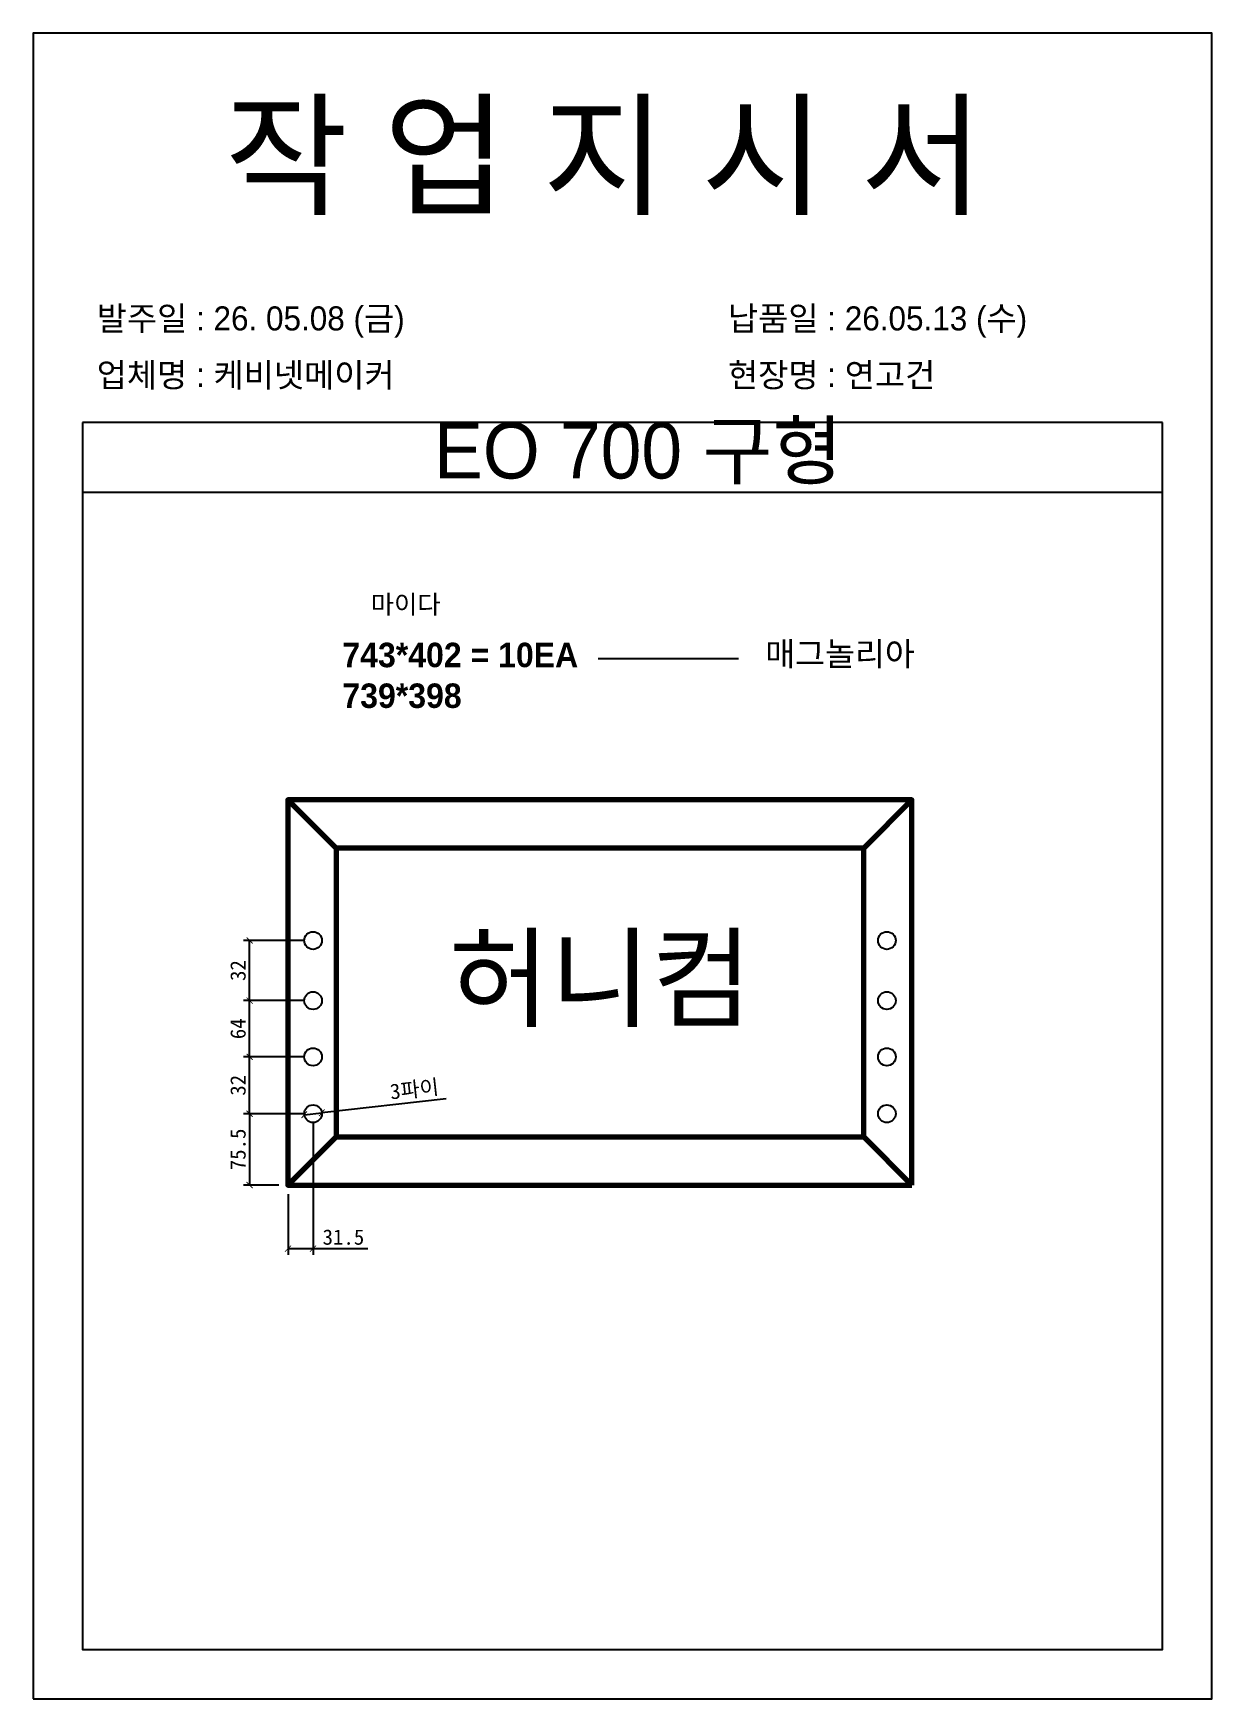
# Model space of a CAD drawing. Header units: millimetres. Extents: x -44117 to 256353, y -2095463 to 65325.
# Drawn here: x 119819 to 121742, y -927617 to -924897 of the extents above; entities that cross this region are included whole.
import ezdxf

# ---------------------------------------------------------------- set-up
doc = ezdxf.new("R2010")
doc.units = ezdxf.units.MM
doc.header["$LTSCALE"] = 10
doc.layers.add('Layer1', color=7, linetype='Continuous', lineweight=70)
doc.styles.add('MtX_Gulim', font='')
doc.styles.get('MtX_Gulim').set_extended_font_data('Gulim', bold=True)
doc.dimstyles.new('ISO-25', dxfattribs={"dimtxt": 2.5, "dimasz": 2.5, "dimexe": 1, "dimexo": 1, "dimtad": 1, "dimtxsty": 'Standard', "dimblk": 'ARCHTICK', "dimcen": 2.5, "dimadec": 0, "dimazin": 0, "dimtfac": 1, "dimtmove": 0, "dimatfit": 3, "dimfxl": 0, "dimarcsym": 0})

msp = doc.modelspace()

# ---------------------------------------------------------------- texts
at = {"linetype": 'Continuous', "style": 'MtX_Gulim'}
for s, height, p in [('마이다', 30.315933, (120369.94435, -925844.7158)), ('허니컴', 131.531407, (120497.50379, -926505.90277))]:
    msp.add_text(s, height=height, dxfattribs=at).set_placement(p)
at = {"attachment_point": 1}
for s, width, gutter_width, heights, insert, char_height in [('{\\fGulim|b0|i0|c129|p50;작 업 지 시 서}', 3786.0728481, 14.30944, [-178.40505], (120131.59812, -925016.12875), 160.2657825), ('\\pt11;{\\fGulim|b0|i0|c129|p50;발주일 : 26. 05.08 (금)}', 3786.0728481, 14.30944, [39.49878], (119922.75523, -925342.87246), 39.2651167), ('{\\fGulim|b0|i0|c129|p50;납품일 : 26.05.13 (수)}', 3786.0728481, 14.30944, [40.16974], (120953.01006, -925342.87246), 39.2651167), ('{\\fGulim|b0|i0|c129|p50;업체명 : 케비넷메이커}', 3786.0728481, 14.30944, [41.34032], (119922.75523, -925435.20407), 39.2651167), ('{\\fGulim|b0|i0|c129|p50;현장명 : 연고건}', 3786.0728481, 14.30944, [45.21037], (120953.01006, -925435.20407), 39.2651167), ('{\\fGulim|b0|i0|c129|p50;EO 700 구형}', 2155.3243433, 8.14604, [-101.80487], (120473.36872, -925532.70953), 91.2356303), ('{\\f굴림|b1|i0|c129|p50;743*402 = 10EA\\P\\C1;739*398}', 12072.7918459, 155.2668, [111.59401], (120323.74713, -925892.1964), 39.9257485), ('{\\f굴림|b1|i0|c129|p50;매그놀리아}', 11769.5052121, 151.36626, [-43.2475], (121013.81041, -925890.85122), 38.9227538)]:
    msp.add_mtext_dynamic_manual_height_columns(s, width=width, gutter_width=gutter_width, heights=heights, dxfattribs=dict(at, insert=insert, char_height=char_height))

# ---------------------------------------------------------------- blocks, each defined once
blk = doc.blocks.new('_ArchTick')
at = {"color": 0, "linetype": 'ByBlock', "const_width": 0.15}
blk.add_lwpolyline([(-0.5, -0.5), (0.5, 0.5)], dxfattribs=at)
blk = doc.blocks.new('*D6231')
at = {"color": 0, "lineweight": -2}
for p, q in [((120260.8, -926661.4), (120162.3, -926661.4)), ((120172.3, -926661.4), (120172.3, -926777.9)), ((120220, -926777.9), (120162.3, -926777.9))]:
    blk.add_line(p, q, dxfattribs=at)
at = {"layer": 'Defpoints', "color": 0}
for p in [(120275.8, -926661.4), (120172.3, -926777.9), (120235, -926777.9)]:
    blk.add_point(p, dxfattribs=at)
at = {"color": 0, "lineweight": -2, "xscale": 10, "yscale": 10, "zscale": 10}
for p, rotation in [((120172.3, -926661.4), 90), ((120172.3, -926777.9), 270)]:
    blk.add_blockref('_ArchTick', p, dxfattribs=dict(at, rotation=rotation))
at = {"color": 0, "insert": (120153.5, -926719.7), "char_height": 25, "attachment_point": 5, "rotation": 90}
blk.add_mtext('75.5', dxfattribs=at)
blk = doc.blocks.new('*D6232')
at = {"color": 0, "lineweight": -2}
for p, q in [((120260.8, -926568.6), (120162.3, -926568.6)), ((120172.3, -926661.4), (120172.3, -926568.6)), ((120260.8, -926661.4), (120162.3, -926661.4))]:
    blk.add_line(p, q, dxfattribs=at)
at = {"layer": 'Defpoints', "color": 0}
for p in [(120172.3, -926568.6), (120275.8, -926568.6), (120275.8, -926661.4)]:
    blk.add_point(p, dxfattribs=at)
at = {"color": 0, "lineweight": -2, "xscale": 10, "yscale": 10, "zscale": 10}
for p, rotation in [((120172.3, -926568.6), 90), ((120172.3, -926661.4), 270)]:
    blk.add_blockref('_ArchTick', p, dxfattribs=dict(at, rotation=rotation))
at = {"color": 0, "insert": (120153.5, -926615), "char_height": 25, "attachment_point": 5, "rotation": 90}
blk.add_mtext('32', dxfattribs=at)
blk = doc.blocks.new('*D6233')
at = {"color": 0, "lineweight": -2}
for p, q in [((120260.8, -926476.7), (120162.3, -926476.7)), ((120172.3, -926568.6), (120172.3, -926476.7)), ((120260.8, -926568.6), (120162.3, -926568.6))]:
    blk.add_line(p, q, dxfattribs=at)
at = {"layer": 'Defpoints', "color": 0}
for p in [(120172.3, -926476.7), (120275.8, -926476.7), (120275.8, -926568.6)]:
    blk.add_point(p, dxfattribs=at)
at = {"color": 0, "lineweight": -2, "xscale": 10, "yscale": 10, "zscale": 10}
for p, rotation in [((120172.3, -926476.7), 90), ((120172.3, -926568.6), 270)]:
    blk.add_blockref('_ArchTick', p, dxfattribs=dict(at, rotation=rotation))
at = {"color": 0, "insert": (120153.5, -926522.7), "char_height": 25, "attachment_point": 5, "rotation": 90}
blk.add_mtext('64', dxfattribs=at)
blk = doc.blocks.new('*D6234')
at = {"color": 0, "lineweight": -2}
for p, q in [((120260.8, -926378.6), (120162.3, -926378.6)), ((120172.3, -926476.7), (120172.3, -926378.6)), ((120260.8, -926476.7), (120162.3, -926476.7))]:
    blk.add_line(p, q, dxfattribs=at)
at = {"layer": 'Defpoints', "color": 0}
for p in [(120172.3, -926378.6), (120275.8, -926378.6), (120275.8, -926476.7)]:
    blk.add_point(p, dxfattribs=at)
at = {"color": 0, "lineweight": -2, "xscale": 10, "yscale": 10, "zscale": 10}
for p, rotation in [((120172.3, -926378.6), 90), ((120172.3, -926476.7), 270)]:
    blk.add_blockref('_ArchTick', p, dxfattribs=dict(at, rotation=rotation))
at = {"color": 0, "insert": (120153.5, -926427.6), "char_height": 25, "attachment_point": 5, "rotation": 90}
blk.add_mtext('32', dxfattribs=at)
blk = doc.blocks.new('*D6235')
at = {"color": 0, "lineweight": -2}
for p, q in [((120275.8, -926676.4), (120275.8, -926891.8)), ((120235, -926792.9), (120235, -926891.8)), ((120235, -926881.8), (120275.8, -926881.8)), ((120275.8, -926881.8), (120365, -926881.8))]:
    blk.add_line(p, q, dxfattribs=at)
at = {"layer": 'Defpoints', "color": 0}
for p in [(120275.8, -926661.4), (120235, -926777.9), (120275.8, -926881.8)]:
    blk.add_point(p, dxfattribs=at)
at = {"color": 0, "lineweight": -2, "xscale": 10, "yscale": 10, "zscale": 10, "rotation": 180}
blk.add_blockref('_ArchTick', (120235, -926881.8), dxfattribs=at)
at = {"color": 0, "lineweight": -2, "xscale": 10, "yscale": 10, "zscale": 10}
blk.add_blockref('_ArchTick', (120275.8, -926881.8), dxfattribs=at)
at = {"color": 0, "insert": (120325.4, -926863.1), "char_height": 25, "attachment_point": 5}
blk.add_mtext('31.5', dxfattribs=at)
blk = doc.blocks.new('*D6236')
at = {"color": 0, "lineweight": -2}
for p, q in [((120493, -926637.2), (120290.2, -926659.8)), ((120261.5, -926663), (120290.2, -926659.8)), ((120261.5, -926663), (120261.5, -926663))]:
    blk.add_line(p, q, dxfattribs=at)
at = {"layer": 'Defpoints', "color": 0}
for p in [(120261.5, -926663), (120290.2, -926659.8)]:
    blk.add_point(p, dxfattribs=at)
at = {"color": 0, "lineweight": -2, "xscale": 10, "yscale": 10, "zscale": 10}
for p, rotation in [((120290.2, -926659.8), 186.3651719346857), ((120261.5, -926663), 6.365171934685662)]:
    blk.add_blockref('_ArchTick', p, dxfattribs=dict(at, rotation=rotation))
at = {"color": 0, "insert": (120441.4, -926622.6), "char_height": 25, "attachment_point": 5, "rotation": 6.3652}
blk.add_mtext('3{\\f굴림|b0|i0|c129|p50;파이}', dxfattribs=at)

# ---------------------------------------------------------------- dimensions: what is measured, and where the dimension line sits
for base, p1, p2, text, picture, middle in [((120172.25447, -926378.55385), (120275.84565, -926476.74027), (120275.84565, -926378.55385), '32', '*D6234', (120153.50447, -926427.64706)), ((120172.25447, -926476.74027), (120275.84565, -926568.62114), (120275.84565, -926476.74027), '64', '*D6233', (120153.50447, -926522.68071)), ((120172.25447, -926568.62114), (120275.84565, -926661.40281), (120275.84565, -926568.62114), '32', '*D6232', (120153.50447, -926615.01198)), ((120172.25447, -926777.92718), (120275.84565, -926661.40281), (120234.95185, -926777.92718), '75.5', '*D6231', (120153.50447, -926719.66499))]:
    dim = msp.add_linear_dim(base=base, p1=p1, p2=p2, angle=90, text=text, dimstyle='ISO-25', override={"dimscale": 10, "dimasz": 1, "dimexo": 1.5, "dimtxsty": 'Standard'})
    dim.commit()
    dim.dimension.update_dxf_attribs({"geometry": picture, "text_midpoint": middle})
dim = msp.add_diameter_dim_2p(p1=(120261.52181, -926663.00067), p2=(120290.16948, -926659.80495), text='3{\\f굴림|b0|i0|c129|p50;파이}', dimstyle='ISO-25', override={"dimscale": 10, "dimasz": 1, "dimexo": 1.5, "dimtxsty": 'Standard'})
dim.commit()
dim.dimension.update_dxf_attribs({"geometry": '*D6236', "text_midpoint": (120443.64534, -926642.68433), "dimtype": 163})
dim = msp.add_linear_dim(base=(120275.84565, -926881.82683), p1=(120234.95185, -926777.92718), p2=(120275.84565, -926661.40281), text='31.5', dimstyle='ISO-25', override={"dimscale": 10, "dimasz": 1, "dimexo": 1.5, "dimtxsty": 'Standard'})
dim.commit()
dim.dimension.update_dxf_attribs({"geometry": '*D6235', "text_midpoint": (120325.42898, -926863.07683)})

# ---------------------------------------------------------------- linework, layer by layer
for p, q in [((121662.35774, -925532.42177), (119899.43413, -925532.42177)), ((121662.35774, -925646.89733), (119899.43413, -925646.89733)), ((120970.4242, -925918.29118), (120741.43222, -925918.29118))]:
    msp.add_line(p, q)
msp.add_lwpolyline([(119819.30124, -927616.82741), (121742.49063, -927616.82741), (121742.49063, -924896.88813), (119819.30124, -924896.88813)], close=True)
msp.add_lwpolyline([(119899.43413, -925532.42177), (119899.43413, -927536.69452), (121662.35774, -927536.69452), (121662.35774, -925532.42177)])
for centre in [(120275.84565, -926378.55385), (121212.40078, -926378.55385), (120275.84565, -926476.74027), (121212.40078, -926476.74027), (120275.84565, -926568.62114), (121212.40078, -926568.62114), (120275.84565, -926661.40281), (121212.40078, -926661.40281)]:
    msp.add_circle(centre, 14.41269)
at = {"layer": 'Layer1'}
for p, q in [((120313.57639, -926227.55538), (120234.95185, -926148.93084)), ((121253.29458, -926148.93084), (121174.67004, -926227.55538)), ((121174.67004, -926227.55538), (121253.29458, -926148.93084)), ((120313.57639, -926699.30263), (120234.95185, -926777.92718)), ((121253.29458, -926777.92718), (121174.67004, -926699.30263))]:
    msp.add_line(p, q, dxfattribs=at)
for points in [[(121253.29458, -926777.92718), (121253.29458, -926148.93084), (120234.95185, -926148.93084), (120234.95185, -926777.92718)], [(121174.67004, -926699.30263), (121174.67004, -926227.55538), (120313.57639, -926227.55538), (120313.57639, -926699.30263)]]:
    msp.add_lwpolyline(points, close=True, dxfattribs=at)

msp.set_redraw_order([(e.dxf.handle, doc.entitydb.next_handle()) for e in msp.query("TEXT MTEXT ATTDEF DIMENSION ARC_DIMENSION")])  # texts and dimensions are drawn at this point

doc.saveas('drawing.dxf')
